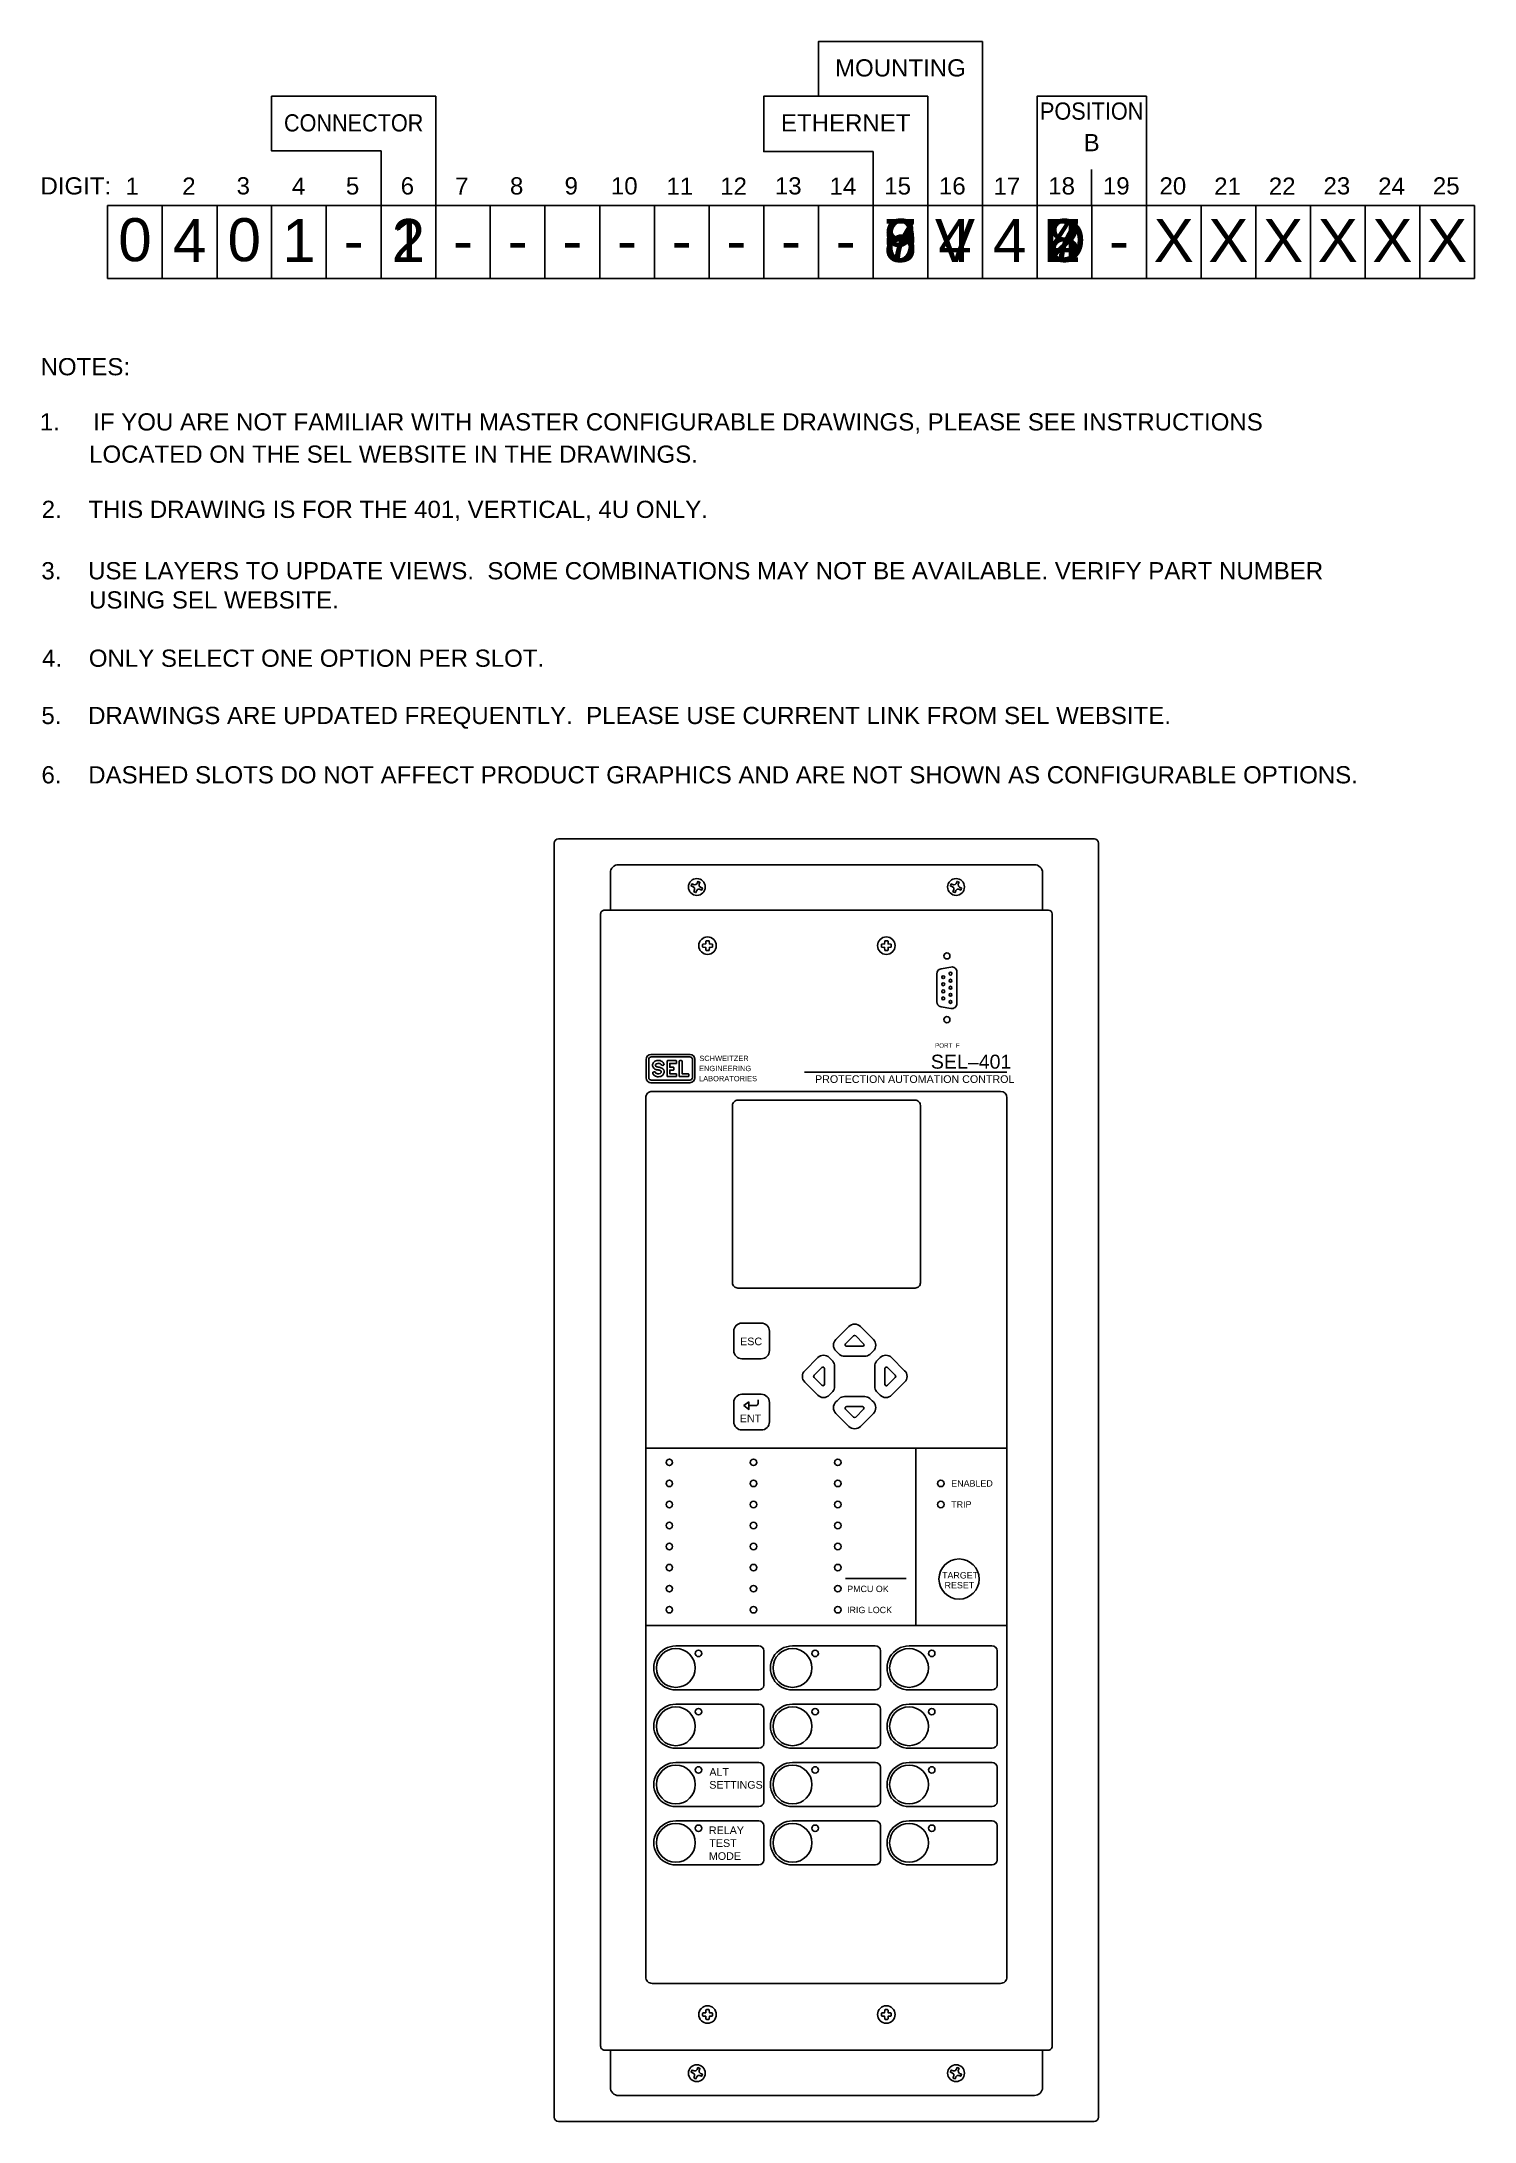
# Model space of a CAD drawing. Extents: x 1 to 47.7, y 0.3 to 34.2.
# Drawn here: x 0.99 to 23.1, y 2.05 to 34.16 of the extents above; entities that cross this region are included whole.
import ezdxf
from ezdxf.enums import TextEntityAlignment as Align

# ---------------------------------------------------------------- set-up
doc = ezdxf.new("R2010")
doc.units = 0
doc.header["$MEASUREMENT"] = 0
for name, color, linetype in [('1_0______CONNECTOR_TYPE_', 7, 'CONTINUOUS'), ('1_1__1__SCREW_TERMINAL', 7, 'CONTINUOUS'), ('1_2__2__CONNECTORIZED', 7, 'CONTINUOUS'), ('2_0______ETHERNET_CONNECTI', 7, 'CONTINUOUS'), ('2_1__6___4__10-100BASE-T_C', 7, 'CONTINUOUS'), ('2_2__7___4__100BASE-FX_CON', 7, 'CONTINUOUS'), ('2_3__8___2__10-100BASE-T__', 7, 'CONTINUOUS'), ('2_4__9___2__100-1000BASE__', 7, 'CONTINUOUS'), ('3_0______MOUNTING_', 7, 'CONTINUOUS'), ('3_1__V__VERTICAL_RACK_MOUN', 7, 'CONTINUOUS'), ('3_2__4__VERTICAL_PANEL_MOU', 7, 'CONTINUOUS'), ('4_0______IO_BOARD_POSITION', 7, 'CONTINUOUS'), ('4_1__2___8__OPTOISO_IND_LS', 7, 'CONTINUOUS'), ('4_2__7___8__OPTOISO_IND_LS', 7, 'CONTINUOUS'), ('4_3__4___24__OPTOISO_LS_IN', 7, 'CONTINUOUS'), ('4_4__D___24__OPTOISO_LS_IN', 7, 'CONTINUOUS'), ('4_5__8___8__OPTOISO_IND_LS', 7, 'CONTINUOUS'), ('5_0______DWG_', 7, 'CONTINUOUS')]:
    doc.layers.add(name, color=color, linetype=linetype)
doc.styles.add('ARIAL', font='arial.ttf')

msp = doc.modelspace()

# ---------------------------------------------------------------- texts
at = {"layer": '1_1__1__SCREW_TERMINAL', "style": 'ARIAL'}
msp.add_text('1', height=0.664, dxfattribs=at).set_placement((6.648, 30.754), align=Align.CENTER)
at = {"layer": '1_2__2__CONNECTORIZED', "style": 'ARIAL'}
msp.add_text('2', height=0.664, dxfattribs=at).set_placement((6.648, 30.754), align=Align.CENTER)
at = {"layer": '2_1__6___4__10-100BASE-T_C', "style": 'ARIAL'}
msp.add_text('6', height=0.664, dxfattribs=at).set_placement((14.242, 30.754), align=Align.CENTER)
at = {"layer": '2_2__7___4__100BASE-FX_CON', "style": 'ARIAL'}
msp.add_text('7', height=0.664, dxfattribs=at).set_placement((14.242, 30.754), align=Align.CENTER)
at = {"layer": '2_3__8___2__10-100BASE-T__', "style": 'ARIAL'}
msp.add_text('8', height=0.664, dxfattribs=at).set_placement((14.242, 30.754), align=Align.CENTER)
at = {"layer": '2_4__9___2__100-1000BASE__', "style": 'ARIAL'}
msp.add_text('9', height=0.664, dxfattribs=at).set_placement((14.242, 30.754), align=Align.CENTER)
at = {"layer": '3_1__V__VERTICAL_RACK_MOUN', "style": 'ARIAL'}
msp.add_text('V', height=0.664, dxfattribs=at).set_placement((15.085, 30.754), align=Align.CENTER)
at = {"layer": '3_2__4__VERTICAL_PANEL_MOU', "style": 'ARIAL'}
msp.add_text('4', height=0.664, dxfattribs=at).set_placement((15.085, 30.754), align=Align.CENTER)
at = {"layer": '4_1__2___8__OPTOISO_IND_LS', "style": 'ARIAL'}
msp.add_text('2', height=0.664, dxfattribs=at).set_placement((16.773, 30.754), align=Align.CENTER)
at = {"layer": '4_2__7___8__OPTOISO_IND_LS', "style": 'ARIAL'}
msp.add_text('7', height=0.664, dxfattribs=at).set_placement((16.773, 30.754), align=Align.CENTER)
at = {"layer": '4_3__4___24__OPTOISO_LS_IN', "style": 'ARIAL'}
msp.add_text('4', height=0.664, dxfattribs=at).set_placement((16.773, 30.754), align=Align.CENTER)
at = {"layer": '4_4__D___24__OPTOISO_LS_IN', "style": 'ARIAL'}
msp.add_text('D', height=0.664, dxfattribs=at).set_placement((16.773, 30.754), align=Align.CENTER)
at = {"layer": '4_5__8___8__OPTOISO_IND_LS', "style": 'ARIAL'}
msp.add_text('8', height=0.664, dxfattribs=at).set_placement((16.773, 30.754), align=Align.CENTER)
at = {"layer": '5_0______DWG_', "style": 'ARIAL'}
for s, height, p in [('MOUNTING', 0.2655, (14.242, 33.618)), ('ETHERNET', 0.2655, (13.398, 32.769)), ('B', 0.266, (17.194, 32.464)), ('0', 0.664, (2.429, 30.766)), ('4', 0.664, (3.273, 30.754)), ('0', 0.664, (4.116, 30.766)), ('1', 0.664, (4.96, 30.754)), ('4', 0.664, (15.929, 30.754)), ('X', 0.664, (18.46, 30.755)), ('X', 0.664, (19.304, 30.754)), ('X', 0.664, (20.148, 30.755)), ('X', 0.664, (20.992, 30.754)), ('X', 0.664, (21.835, 30.755)), ('X', 0.664, (22.679, 30.754)), ('-', 0.664, (5.804, 30.754)), ('-', 0.664, (7.491, 30.754)), ('-', 0.664, (8.335, 30.754)), ('-', 0.664, (9.179, 30.754)), ('-', 0.664, (10.023, 30.754)), ('-', 0.664, (10.867, 30.754)), ('-', 0.664, (11.71, 30.754)), ('-', 0.664, (12.554, 30.754)), ('-', 0.664, (13.398, 30.754)), ('-', 0.664, (17.617, 30.754))]:
    msp.add_text(s, height=height, dxfattribs=at).set_placement(p, align=Align.CENTER)
at = {"layer": '5_0______DWG_', "style": 'ARIAL', "width": 0.9}
for s, p in [('POSITION', (17.194, 32.951)), ('CONNECTOR', (5.804, 32.769))]:
    msp.add_text(s, height=0.2655, dxfattribs=at).set_placement(p, align=Align.CENTER)
at = {"layer": '5_0______DWG_', "style": 'ARIAL'}
for s, height, p in [('DIGIT:', 0.2655, (0.971, 31.796)), ('1', 0.266, (2.284, 31.792)), ('2', 0.266, (3.158, 31.792)), ('3', 0.266, (3.997, 31.797)), ('4', 0.266, (4.851, 31.792)), ('5', 0.266, (5.684, 31.796)), ('6', 0.266, (6.53, 31.796)), ('7', 0.266, (7.37, 31.792)), ('8', 0.266, (8.216, 31.796)), ('9', 0.266, (9.059, 31.796)), ('10', 0.2655, (9.774, 31.796)), ('11', 0.2655, (10.632, 31.792)), ('12', 0.2655, (11.461, 31.792)), ('13', 0.2655, (12.305, 31.797)), ('14', 0.2655, (13.149, 31.792)), ('15', 0.2655, (13.993, 31.796)), ('16', 0.2655, (14.837, 31.796)), ('17', 0.2655, (15.68, 31.792)), ('18', 0.2655, (16.524, 31.796)), ('19', 0.2655, (17.368, 31.796)), ('20', 0.2655, (18.241, 31.796)), ('21', 0.2655, (19.085, 31.792)), ('22', 0.2655, (19.928, 31.792)), ('23', 0.2655, (20.772, 31.797)), ('24', 0.2655, (21.616, 31.792)), ('25', 0.2655, (22.46, 31.797)), ('NOTES:', 0.2655, (0.972, 29.005)), ('1.     IF YOU ARE NOT FAMILIAR WITH MASTER CONFIGURABLE DRAWINGS, PLEASE SEE INSTRUCTIONS', 0.2655, (0.96, 28.153)), ('       LOCATED ON THE SEL WEBSITE IN THE DRAWINGS.', 0.2655, (1, 27.655)), ('2.    THIS DRAWING IS FOR THE 401, VERTICAL, 4U ONLY.', 0.2655, (0.989, 26.803)), ('3.    USE LAYERS TO UPDATE VIEWS.  SOME COMBINATIONS MAY NOT BE AVAILABLE. VERIFY PART NUMBER', 0.2655, (0.984, 25.855)), ('       USING SEL WEBSITE.', 0.2655, (1, 25.405)), ('4.    ONLY SELECT ONE OPTION PER SLOT.', 0.2655, (0.995, 24.505)), ('5.    DRAWINGS ARE UPDATED FREQUENTLY.  PLEASE USE CURRENT LINK FROM SEL WEBSITE.', 0.2655, (0.985, 23.621)), ('6.    DASHED SLOTS DO NOT AFFECT PRODUCT GRAPHICS AND ARE NOT SHOWN AS CONFIGURABLE OPTIONS.', 0.2655, (0.986, 22.705)), ('PORT  F', 0.0688, (14.777, 18.624)), ('SCHWEITZER', 0.0824, (11.139, 18.419)), ('ENGINEERING', 0.08237, (11.134, 18.263)), ('SEL–401', 0.2163, (14.712, 18.301)), ('LABORATORIES', 0.08237, (11.134, 18.107)), ('PROTECTION AUTOMATION CONTROL', 0.118, (12.925, 18.081)), ('ESC', 0.118, (11.769, 14.032)), ('ENT', 0.118, (11.764, 12.844)), ('ENABLED', 0.0983, (15.027, 11.85)), ('TRIP', 0.0983, (15.027, 11.525)), ('PMCU OK', 0.0983, (13.421, 10.221)), ('TARGET', 0.0983, (14.885, 10.431)), ('RESET', 0.0983, (14.924, 10.278)), ('IRIG LOCK', 0.0983, (13.419, 9.896)), ('ALT', 0.118, (11.294, 7.385)), ('SETTINGS', 0.118, (11.293, 7.187)), ('RELAY', 0.118, (11.287, 6.485)), ('TEST', 0.118, (11.294, 6.287)), ('MODE', 0.118, (11.287, 6.087))]:
    msp.add_text(s, height=height, dxfattribs=at).set_placement(p)

# ---------------------------------------------------------------- linework, layer by layer
at = {"layer": '1_0______CONNECTOR_TYPE_'}
msp.add_lwpolyline([(2.851, 31.625), (2.831, 31.625)], dxfattribs=at)
at = {"layer": '2_0______ETHERNET_CONNECTI'}
msp.add_lwpolyline([(2.851, 31.625), (2.831, 31.625)], dxfattribs=at)
at = {"layer": '3_0______MOUNTING_'}
msp.add_lwpolyline([(2.851, 31.625), (2.831, 31.625)], dxfattribs=at)
at = {"layer": '3_1__V__VERTICAL_RACK_MOUN'}
for points in [[(16.436, 20.75), (16.436, 21.325, 0.414213), (16.311, 21.45), (9.891, 21.45, 0.414214), (9.766, 21.325), (9.766, 20.75)], [(16.436, 3.15), (16.436, 2.575, -0.414213), (16.311, 2.45), (9.891, 2.45, -0.414214), (9.766, 2.575), (9.766, 3.15)]]:
    msp.add_lwpolyline(points, format="xyb", dxfattribs=at)
for points in [[(11.053, 21.033), (11.066, 21.065), (11.065, 21.091), (11.046, 21.109), (11.015, 21.122, -0.101001), (11.028, 21.154), (11.06, 21.141), (11.086, 21.142), (11.104, 21.161), (11.117, 21.192, -0.101024), (11.149, 21.179), (11.136, 21.147), (11.137, 21.121), (11.156, 21.103), (11.187, 21.09, -0.10107), (11.174, 21.058), (11.142, 21.071), (11.117, 21.07), (11.098, 21.052), (11.085, 21.02, -0.101055)], [(15.053, 21.033), (15.066, 21.065), (15.065, 21.091), (15.046, 21.109), (15.015, 21.122, -0.101001), (15.028, 21.154), (15.06, 21.141), (15.086, 21.142), (15.104, 21.161), (15.117, 21.192, -0.101024), (15.149, 21.179), (15.136, 21.147), (15.137, 21.121), (15.156, 21.103), (15.187, 21.09, -0.10107), (15.174, 21.058), (15.142, 21.071), (15.117, 21.07), (15.098, 21.052), (15.085, 21.02, -0.101055)], [(16.586, 20.689), (16.586, 3.211, -0.414215), (16.525, 3.15), (9.677, 3.15, -0.414214), (9.616, 3.211), (9.616, 20.689, -0.414214), (9.677, 20.75), (16.525, 20.75, -0.414212)], [(11.053, 2.721), (11.066, 2.753), (11.065, 2.779), (11.046, 2.797), (11.015, 2.81, -0.101001), (11.028, 2.842), (11.06, 2.829), (11.086, 2.83), (11.104, 2.849), (11.117, 2.88, -0.101024), (11.149, 2.867), (11.136, 2.835), (11.137, 2.809), (11.156, 2.791), (11.187, 2.778, -0.10107), (11.174, 2.746), (11.142, 2.759), (11.117, 2.758), (11.098, 2.74), (11.085, 2.708, -0.101055)], [(15.053, 2.721), (15.066, 2.753), (15.065, 2.779), (15.046, 2.797), (15.015, 2.81, -0.101001), (15.028, 2.842), (15.06, 2.829), (15.086, 2.83), (15.104, 2.849), (15.117, 2.88, -0.101024), (15.149, 2.867), (15.136, 2.835), (15.137, 2.809), (15.156, 2.791), (15.187, 2.778, -0.10107), (15.174, 2.746), (15.142, 2.759), (15.117, 2.758), (15.098, 2.74), (15.085, 2.708, -0.101055)]]:
    msp.add_lwpolyline(points, format="xyb", close=True, dxfattribs=at)
for centre in [(11.101, 21.106), (15.101, 21.106), (11.101, 2.794), (15.101, 2.794)]:
    msp.add_circle(centre, 0.13, dxfattribs=at)
at = {"layer": '3_2__4__VERTICAL_PANEL_MOU'}
msp.add_lwpolyline([(17.3, 21.783), (17.3, 2.117, -0.414082), (17.233, 2.05), (8.968, 2.05, -0.414079), (8.9, 2.117), (8.9, 21.782, -0.414081), (8.967, 21.85), (17.233, 21.85, -0.414077)], format="xyb", close=True, dxfattribs=at)
at = {"layer": '4_0______IO_BOARD_POSITION'}
msp.add_lwpolyline([(2.851, 31.625), (2.831, 31.625)], dxfattribs=at)
at = {"layer": '5_0______DWG_'}
for points in [[(14.664, 33.312), (12.976, 33.312), (12.976, 34.156), (15.507, 34.156), (15.507, 31.625), (14.664, 31.625), (14.664, 33.312)], [(6.226, 32.469), (4.538, 32.469), (4.538, 33.312), (7.07, 33.312), (7.07, 31.625), (6.226, 31.625), (6.226, 32.469)], [(13.82, 32.459), (12.132, 32.459), (12.132, 33.312), (14.664, 33.312), (14.664, 31.625), (13.82, 31.625), (13.82, 32.459)], [(18.039, 31.625), (18.039, 33.312), (16.351, 33.312), (16.351, 31.625), (18.038, 31.625)], [(17.194, 32.18), (17.194, 31.625)], [(2.851, 30.5), (2.007, 30.5), (2.007, 31.625), (2.851, 31.625), (2.851, 30.5)], [(3.695, 30.5), (2.851, 30.5), (2.851, 31.625), (3.695, 31.625), (3.695, 30.5)], [(4.538, 30.5), (3.695, 30.5), (3.695, 31.625), (4.538, 31.625), (4.538, 30.5)], [(5.382, 30.5), (4.538, 30.5), (4.538, 31.625), (5.382, 31.625), (5.382, 30.5)], [(6.226, 30.5), (5.382, 30.5), (5.382, 31.625), (6.226, 31.625), (6.226, 30.5)], [(7.07, 30.5), (6.226, 30.5), (6.226, 31.625), (7.07, 31.625), (7.07, 30.5)], [(7.913, 30.5), (7.07, 30.5), (7.07, 31.625), (7.913, 31.625), (7.913, 30.5)], [(8.757, 30.5), (7.913, 30.5), (7.913, 31.625), (8.757, 31.625), (8.757, 30.5)], [(9.601, 30.5), (8.757, 30.5), (8.757, 31.625), (9.601, 31.625), (9.601, 30.5)], [(10.445, 30.5), (9.601, 30.5), (9.601, 31.625), (10.445, 31.625), (10.445, 30.5)], [(11.289, 30.5), (10.445, 30.5), (10.445, 31.625), (11.289, 31.625), (11.289, 30.5)], [(12.132, 30.5), (11.289, 30.5), (11.289, 31.625), (12.132, 31.625), (12.132, 30.5)], [(12.976, 30.5), (12.132, 30.5), (12.132, 31.625), (12.976, 31.625), (12.976, 30.5)], [(13.82, 30.5), (12.976, 30.5), (12.976, 31.625), (13.82, 31.625), (13.82, 30.5)], [(14.664, 30.5), (13.82, 30.5), (13.82, 31.625), (14.664, 31.625), (14.664, 30.5)], [(15.507, 30.5), (14.664, 30.5), (14.664, 31.625), (15.507, 31.625), (15.507, 30.5)], [(16.351, 30.5), (15.507, 30.5), (15.507, 31.625), (16.351, 31.625), (16.351, 30.5)], [(17.195, 30.5), (16.351, 30.5), (16.351, 31.625), (17.195, 31.625), (17.195, 30.5)], [(18.038, 30.5), (17.195, 30.5), (17.195, 31.625), (18.038, 31.625), (18.038, 30.5)], [(18.882, 30.5), (18.038, 30.5), (18.038, 31.625), (18.882, 31.625), (18.882, 30.5)], [(19.726, 30.5), (18.882, 30.5), (18.882, 31.625), (19.726, 31.625), (19.726, 30.5)], [(20.57, 30.5), (19.726, 30.5), (19.726, 31.625), (20.57, 31.625), (20.57, 30.5)], [(21.413, 30.5), (20.57, 30.5), (20.57, 31.625), (21.413, 31.625), (21.413, 30.5)], [(22.257, 30.5), (21.413, 30.5), (21.413, 31.625), (22.257, 31.625), (22.257, 30.5)], [(23.101, 30.5), (22.257, 30.5), (22.257, 31.625), (23.101, 31.625), (23.101, 30.5)], [(15.887, 18.246), (12.763, 18.246)], [(15.887, 12.445), (10.311, 12.445)], [(14.478, 12.445), (14.478, 9.705)], [(13.395, 10.429), (14.333, 10.429)], [(15.887, 9.705), (10.311, 9.705)]]:
    msp.add_lwpolyline(points, dxfattribs=at)
for points in [[(11.343, 20.183, -0.391794), (11.335, 20.175), (11.295, 20.173, 0.399739), (11.294, 20.172), (11.292, 20.132, -0.391859), (11.283, 20.124), (11.25, 20.124, -0.391764), (11.241, 20.132), (11.239, 20.172, 0.399816), (11.238, 20.173), (11.198, 20.175, -0.391825), (11.19, 20.183), (11.19, 20.2), (11.19, 20.217, -0.391806), (11.198, 20.225), (11.238, 20.227, 0.399638), (11.239, 20.228), (11.241, 20.268, -0.391814), (11.25, 20.276), (11.283, 20.276, -0.39186), (11.292, 20.268), (11.294, 20.228, 0.399739), (11.295, 20.227), (11.335, 20.225, -0.391769), (11.343, 20.217), (11.343, 20.2), (11.343, 20.183)], [(14.102, 20.183, -0.391794), (14.094, 20.175), (14.054, 20.173, 0.399739), (14.053, 20.172), (14.051, 20.132, -0.391859), (14.042, 20.124), (14.008, 20.124, -0.391764), (14, 20.132), (13.998, 20.172, 0.399816), (13.997, 20.173), (13.957, 20.175, -0.391825), (13.949, 20.183), (13.949, 20.2), (13.949, 20.217, -0.391806), (13.957, 20.225), (13.997, 20.227, 0.399638), (13.998, 20.228), (14, 20.268, -0.391814), (14.008, 20.276), (14.042, 20.276, -0.39186), (14.051, 20.268), (14.053, 20.228, 0.399739), (14.054, 20.227), (14.094, 20.225, -0.391769), (14.102, 20.217), (14.102, 20.2), (14.102, 20.183)], [(11.904, 13.099), (12.012, 13.099, 0.414214), (12.047, 13.134), (12.047, 13.191)], [(11.904, 13.099), (12.012, 13.099, 0.414214), (12.047, 13.134), (12.047, 13.191)], [(11.343, 3.683, -0.391794), (11.335, 3.675), (11.295, 3.673, 0.399739), (11.294, 3.672), (11.292, 3.632, -0.391859), (11.283, 3.624), (11.25, 3.624, -0.391764), (11.241, 3.632), (11.239, 3.672, 0.399816), (11.238, 3.673), (11.198, 3.675, -0.391825), (11.19, 3.683), (11.19, 3.7), (11.19, 3.717, -0.391806), (11.198, 3.725), (11.238, 3.727, 0.399638), (11.239, 3.728), (11.241, 3.768, -0.391814), (11.25, 3.776), (11.283, 3.776, -0.39186), (11.292, 3.768), (11.294, 3.728, 0.399739), (11.295, 3.727), (11.335, 3.725, -0.391769), (11.343, 3.717), (11.343, 3.7), (11.343, 3.683)], [(14.102, 3.683, -0.391794), (14.094, 3.675), (14.054, 3.673, 0.399739), (14.053, 3.672), (14.051, 3.632, -0.391859), (14.042, 3.624), (14.008, 3.624, -0.391764), (14, 3.632), (13.998, 3.672, 0.399816), (13.997, 3.673), (13.957, 3.675, -0.391825), (13.949, 3.683), (13.949, 3.7), (13.949, 3.717, -0.391806), (13.957, 3.725), (13.997, 3.727, 0.399638), (13.998, 3.728), (14, 3.768, -0.391814), (14.008, 3.776), (14.042, 3.776, -0.39186), (14.051, 3.768), (14.053, 3.728, 0.399739), (14.054, 3.727), (14.094, 3.725, -0.391769), (14.102, 3.717), (14.102, 3.7), (14.102, 3.683)]]:
    msp.add_lwpolyline(points, format="xyb", dxfattribs=at)
for points in [[(15.115, 19.792), (15.115, 19.308, -0.46318), (15.023, 19.23), (14.869, 19.257, -0.363045), (14.804, 19.335), (14.804, 19.765, -0.360245), (14.869, 19.843), (15.023, 19.87, -0.463312)], [(10.392, 18.084, -0.4132), (10.316, 18.161), (10.316, 18.444, -0.404471), (10.392, 18.522), (10.994, 18.522, -0.4132), (11.07, 18.446), (11.07, 18.162, -0.404471), (10.994, 18.084)], [(10.398, 18.126, -0.420704), (10.358, 18.161), (10.358, 18.446, -0.441125), (10.398, 18.482), (10.991, 18.482, -0.420704), (11.031, 18.447), (11.031, 18.162, -0.441125), (10.991, 18.126)], [(10.502, 18.429, 0.192116), (10.438, 18.404, 0.12608), (10.418, 18.365, 0.336344), (10.454, 18.295, 0.087668), (10.506, 18.281, -0.022201), (10.521, 18.278, -0.039737), (10.532, 18.275, -0.23043), (10.551, 18.256, -0.182747), (10.549, 18.241, -0.221111), (10.515, 18.222, -0.058363), (10.493, 18.222, -0.13415), (10.47, 18.233, 0.006668), (10.458, 18.248, 0.085557), (10.456, 18.25, 0.231613), (10.425, 18.248, 0.170757), (10.419, 18.24, 0.118457), (10.421, 18.228, 0.153081), (10.447, 18.195, 0.186266), (10.511, 18.176, 0.192116), (10.575, 18.202, 0.12608), (10.595, 18.24, 0.336344), (10.559, 18.31, 0.087668), (10.507, 18.325, -0.022201), (10.492, 18.327, -0.039737), (10.481, 18.331, -0.23043), (10.462, 18.349, -0.182747), (10.464, 18.364, -0.221111), (10.499, 18.383, -0.058363), (10.52, 18.383, -0.13415), (10.543, 18.372, 0.006668), (10.555, 18.357, 0.085557), (10.558, 18.355, 0.231613), (10.588, 18.357, 0.170757), (10.594, 18.365, 0.118457), (10.593, 18.377, 0.153081), (10.567, 18.41, 0.186266)], [(10.64, 18.191), (10.64, 18.413, -0.076988), (10.641, 18.418, -0.100965), (10.644, 18.422, -0.102674), (10.647, 18.425, -0.07201), (10.652, 18.426), (10.778, 18.426, -0.048364), (10.782, 18.425, -0.116354), (10.786, 18.422, -0.122593), (10.788, 18.418, -0.034253), (10.789, 18.414), (10.789, 18.393, -0.034253), (10.788, 18.389, -0.122593), (10.786, 18.385, -0.116354), (10.782, 18.382, -0.048364), (10.778, 18.381), (10.683, 18.381), (10.683, 18.324), (10.738, 18.324, -0.060703), (10.741, 18.323, -0.109475), (10.744, 18.321, -0.113248), (10.746, 18.318, -0.051552), (10.747, 18.314), (10.747, 18.29, -0.051552), (10.746, 18.286, -0.113248), (10.744, 18.282, -0.109475), (10.741, 18.28, -0.060703), (10.738, 18.28), (10.683, 18.28), (10.683, 18.222), (10.778, 18.222, -0.048364), (10.782, 18.221, -0.116354), (10.786, 18.218, -0.122593), (10.788, 18.214, -0.034253), (10.789, 18.21), (10.789, 18.19, -0.034253), (10.788, 18.186, -0.122593), (10.786, 18.182, -0.116354), (10.782, 18.179, -0.048364), (10.778, 18.178), (10.652, 18.178, -0.07201), (10.647, 18.179, -0.102674), (10.644, 18.181, -0.100965), (10.641, 18.185, -0.076988), (10.64, 18.191)], [(10.874, 18.413), (10.874, 18.222), (10.966, 18.222, -0.048364), (10.97, 18.221, -0.116354), (10.974, 18.218, -0.122593), (10.977, 18.214, -0.034253), (10.978, 18.21), (10.978, 18.19, -0.034253), (10.977, 18.186, -0.122593), (10.974, 18.182, -0.116354), (10.97, 18.179, -0.048364), (10.966, 18.178), (10.84, 18.178, -0.07201), (10.836, 18.179, -0.102674), (10.832, 18.181, -0.100965), (10.829, 18.185, -0.076988), (10.828, 18.191), (10.828, 18.413, -0.076988), (10.829, 18.418, -0.100965), (10.832, 18.422, -0.102674), (10.836, 18.425, -0.07201), (10.84, 18.426), (10.862, 18.426, -0.07201), (10.866, 18.425, -0.102674), (10.87, 18.422, -0.100965), (10.873, 18.418, -0.076988), (10.874, 18.413)], [(15.887, 17.851), (15.887, 4.28, -0.414315), (15.787, 4.18), (10.411, 4.18, -0.414634), (10.311, 4.28), (10.311, 17.851, -0.414229), (10.411, 17.951), (15.787, 17.951, -0.414193)], [(11.651, 14.995), (11.651, 17.735, -0.414221), (11.731, 17.815), (14.471, 17.815, -0.414221), (14.551, 17.735), (14.551, 14.995, -0.414221), (14.471, 14.915), (11.731, 14.915, -0.414221)], [(11.795, 14.374), (12.095, 14.374, -0.414214), (12.22, 14.249), (12.22, 13.949, -0.414214), (12.095, 13.824), (11.795, 13.824, -0.414214), (11.67, 13.949), (11.67, 14.249, -0.414214)], [(11.795, 14.374), (12.095, 14.374, -0.414214), (12.22, 14.249), (12.22, 13.949, -0.414214), (12.095, 13.824), (11.795, 13.824, -0.414214), (11.67, 13.949), (11.67, 14.249, -0.414214)], [(13.691, 13.862, 0.176539), (13.77, 13.889), (13.806, 13.925), (13.825, 13.944, 0.414214), (13.825, 14.12), (13.624, 14.322, 0.414214), (13.447, 14.322), (13.246, 14.12, 0.414214), (13.246, 13.944), (13.265, 13.925), (13.301, 13.889, 0.176539), (13.38, 13.862)], [(13.552, 14.177), (13.674, 14.056, -0.66386), (13.657, 14.015), (13.414, 14.015, -0.66386), (13.397, 14.056), (13.519, 14.177, -0.408376)], [(13.226, 13.395, -0.176539), (13.199, 13.317), (13.163, 13.28), (13.144, 13.261, -0.414214), (12.967, 13.261), (12.766, 13.462, -0.414214), (12.766, 13.639), (12.967, 13.841, -0.414214), (13.144, 13.841), (13.163, 13.822), (13.199, 13.785, -0.176539), (13.226, 13.707)], [(13.848, 13.395, 0.176539), (13.875, 13.317), (13.91, 13.28), (13.929, 13.261, 0.414214), (14.106, 13.261), (14.308, 13.462, 0.414214), (14.308, 13.639), (14.106, 13.841, 0.414214), (13.929, 13.841), (13.91, 13.822), (13.875, 13.785, 0.176539), (13.848, 13.707)], [(12.91, 13.534), (13.032, 13.413, 0.66386), (13.072, 13.429), (13.072, 13.672, 0.66386), (13.032, 13.689), (12.91, 13.568, 0.408376)], [(14.163, 13.534), (14.042, 13.413, -0.66386), (14.001, 13.429), (14.001, 13.672, -0.66386), (14.042, 13.689), (14.163, 13.568, -0.408376)], [(11.795, 13.274), (12.095, 13.274, -0.414214), (12.22, 13.149), (12.22, 12.849, -0.414214), (12.095, 12.724), (11.795, 12.724, -0.414214), (11.67, 12.849), (11.67, 13.149, -0.414214)], [(11.795, 13.274), (12.095, 13.274, -0.414214), (12.22, 13.149), (12.22, 12.849, -0.414214), (12.095, 12.724), (11.795, 12.724, -0.414214), (11.67, 12.849), (11.67, 13.149, -0.414214)], [(13.691, 13.239, -0.176539), (13.77, 13.212), (13.806, 13.176), (13.825, 13.157, -0.414214), (13.825, 12.98), (13.624, 12.779, -0.414214), (13.447, 12.779), (13.246, 12.98, -0.414214), (13.246, 13.157), (13.265, 13.176), (13.301, 13.212, -0.176539), (13.38, 13.239)], [(13.552, 12.923), (13.674, 13.045, 0.66386), (13.657, 13.085), (13.414, 13.085, 0.66386), (13.397, 13.045), (13.519, 12.923, 0.408376)], [(10.776, 9.39), (12.055, 9.39, -0.385887), (12.137, 9.316), (12.137, 8.784, -0.395152), (12.055, 8.71), (10.776, 8.71, -1.000771)], [(12.576, 9.39), (13.855, 9.39, -0.385887), (13.937, 9.316), (13.937, 8.784, -0.395152), (13.855, 8.71), (12.576, 8.71, -1.000771)], [(14.376, 9.39), (15.655, 9.39, -0.385887), (15.737, 9.316), (15.737, 8.784, -0.395152), (15.655, 8.71), (14.376, 8.71, -1.000771)], [(10.776, 8.49), (12.056, 8.49, -0.385887), (12.137, 8.416), (12.137, 7.884, -0.395152), (12.056, 7.81), (10.776, 7.81, -1.000771)], [(12.576, 8.49), (13.856, 8.49, -0.385887), (13.937, 8.416), (13.937, 7.884, -0.395152), (13.856, 7.81), (12.576, 7.81, -1.000771)], [(14.376, 8.49), (15.656, 8.49, -0.385887), (15.737, 8.416), (15.737, 7.884, -0.395152), (15.656, 7.81), (14.376, 7.81, -1.000771)], [(10.776, 7.59), (12.056, 7.59, -0.385887), (12.137, 7.516), (12.137, 6.984, -0.395152), (12.056, 6.91), (10.776, 6.91, -1.000771)], [(12.576, 7.59), (13.856, 7.59, -0.385887), (13.937, 7.516), (13.937, 6.984, -0.395152), (13.856, 6.91), (12.576, 6.91, -1.000771)], [(14.376, 7.59), (15.656, 7.59, -0.385887), (15.737, 7.516), (15.737, 6.984, -0.395152), (15.656, 6.91), (14.376, 6.91, -1.000771)], [(10.776, 6.69), (12.056, 6.69, -0.385887), (12.137, 6.616), (12.137, 6.084, -0.395152), (12.056, 6.01), (10.776, 6.01, -1.000771)], [(12.576, 6.69), (13.856, 6.69, -0.385887), (13.937, 6.616), (13.937, 6.084, -0.395152), (13.856, 6.01), (12.576, 6.01, -1.000771)], [(14.376, 6.69), (15.656, 6.69, -0.385887), (15.737, 6.616), (15.737, 6.084, -0.395152), (15.656, 6.01), (14.376, 6.01, -1.000771)]]:
    msp.add_lwpolyline(points, format="xyb", close=True, dxfattribs=at)
msp.add_lwpolyline([(11.904, 13.157), (11.828, 13.099), (11.904, 13.041)], close=True, dxfattribs=at)
msp.add_lwpolyline([(11.904, 13.157), (11.828, 13.099), (11.904, 13.041)], close=True, dxfattribs=at)
for centre, radius in [((11.266, 20.2), 0.135), ((14.025, 20.2), 0.135), ((14.96, 20.042), 0.047), ((14.904, 19.714), 0.0225), ((14.904, 19.605), 0.0225), ((15.016, 19.768), 0.0225), ((15.016, 19.659), 0.0225), ((14.904, 19.495), 0.0225), ((14.904, 19.386), 0.0225), ((15.016, 19.55), 0.0225), ((15.016, 19.441), 0.0225), ((15.016, 19.332), 0.0225), ((14.96, 19.058), 0.047), ((10.676, 12.224), 0.05), ((11.976, 12.224), 0.05), ((13.276, 12.224), 0.05), ((10.676, 11.899), 0.05), ((11.976, 11.899), 0.05), ((13.276, 11.899), 0.05), ((14.866, 11.899), 0.05), ((10.676, 11.574), 0.05), ((11.976, 11.574), 0.05), ((13.276, 11.574), 0.05), ((14.866, 11.574), 0.05), ((10.676, 11.249), 0.05), ((11.976, 11.249), 0.05), ((13.276, 11.249), 0.05), ((10.676, 10.924), 0.05), ((11.976, 10.924), 0.05), ((13.276, 10.924), 0.05), ((10.676, 10.599), 0.05), ((11.976, 10.599), 0.05), ((13.276, 10.599), 0.05), ((15.147, 10.423), 0.31), ((10.676, 10.274), 0.05), ((11.976, 10.274), 0.05), ((13.276, 10.274), 0.05), ((10.676, 9.949), 0.05), ((11.976, 9.949), 0.05), ((13.276, 9.949), 0.05), ((10.776, 9.05), 0.3), ((11.126, 9.275), 0.05), ((12.576, 9.05), 0.3), ((12.926, 9.275), 0.05), ((14.376, 9.05), 0.3), ((14.726, 9.275), 0.05), ((10.776, 8.15), 0.3), ((11.126, 8.375), 0.05), ((12.576, 8.15), 0.3), ((12.926, 8.375), 0.05), ((14.376, 8.15), 0.3), ((14.726, 8.375), 0.05), ((10.776, 7.25), 0.3), ((11.126, 7.475), 0.05), ((12.576, 7.25), 0.3), ((12.926, 7.475), 0.05), ((14.376, 7.25), 0.3), ((14.726, 7.475), 0.05), ((10.776, 6.35), 0.3), ((11.126, 6.575), 0.05), ((12.576, 6.35), 0.3), ((12.926, 6.575), 0.05), ((14.376, 6.35), 0.3), ((14.726, 6.575), 0.05), ((11.266, 3.7), 0.135), ((14.025, 3.7), 0.135)]:
    msp.add_circle(centre, radius, dxfattribs=at)

msp.set_redraw_order([(e.dxf.handle, doc.entitydb.next_handle()) for e in msp.query("TEXT MTEXT ATTDEF DIMENSION ARC_DIMENSION")])  # texts and dimensions are drawn at this point

doc.saveas('drawing.dxf')
